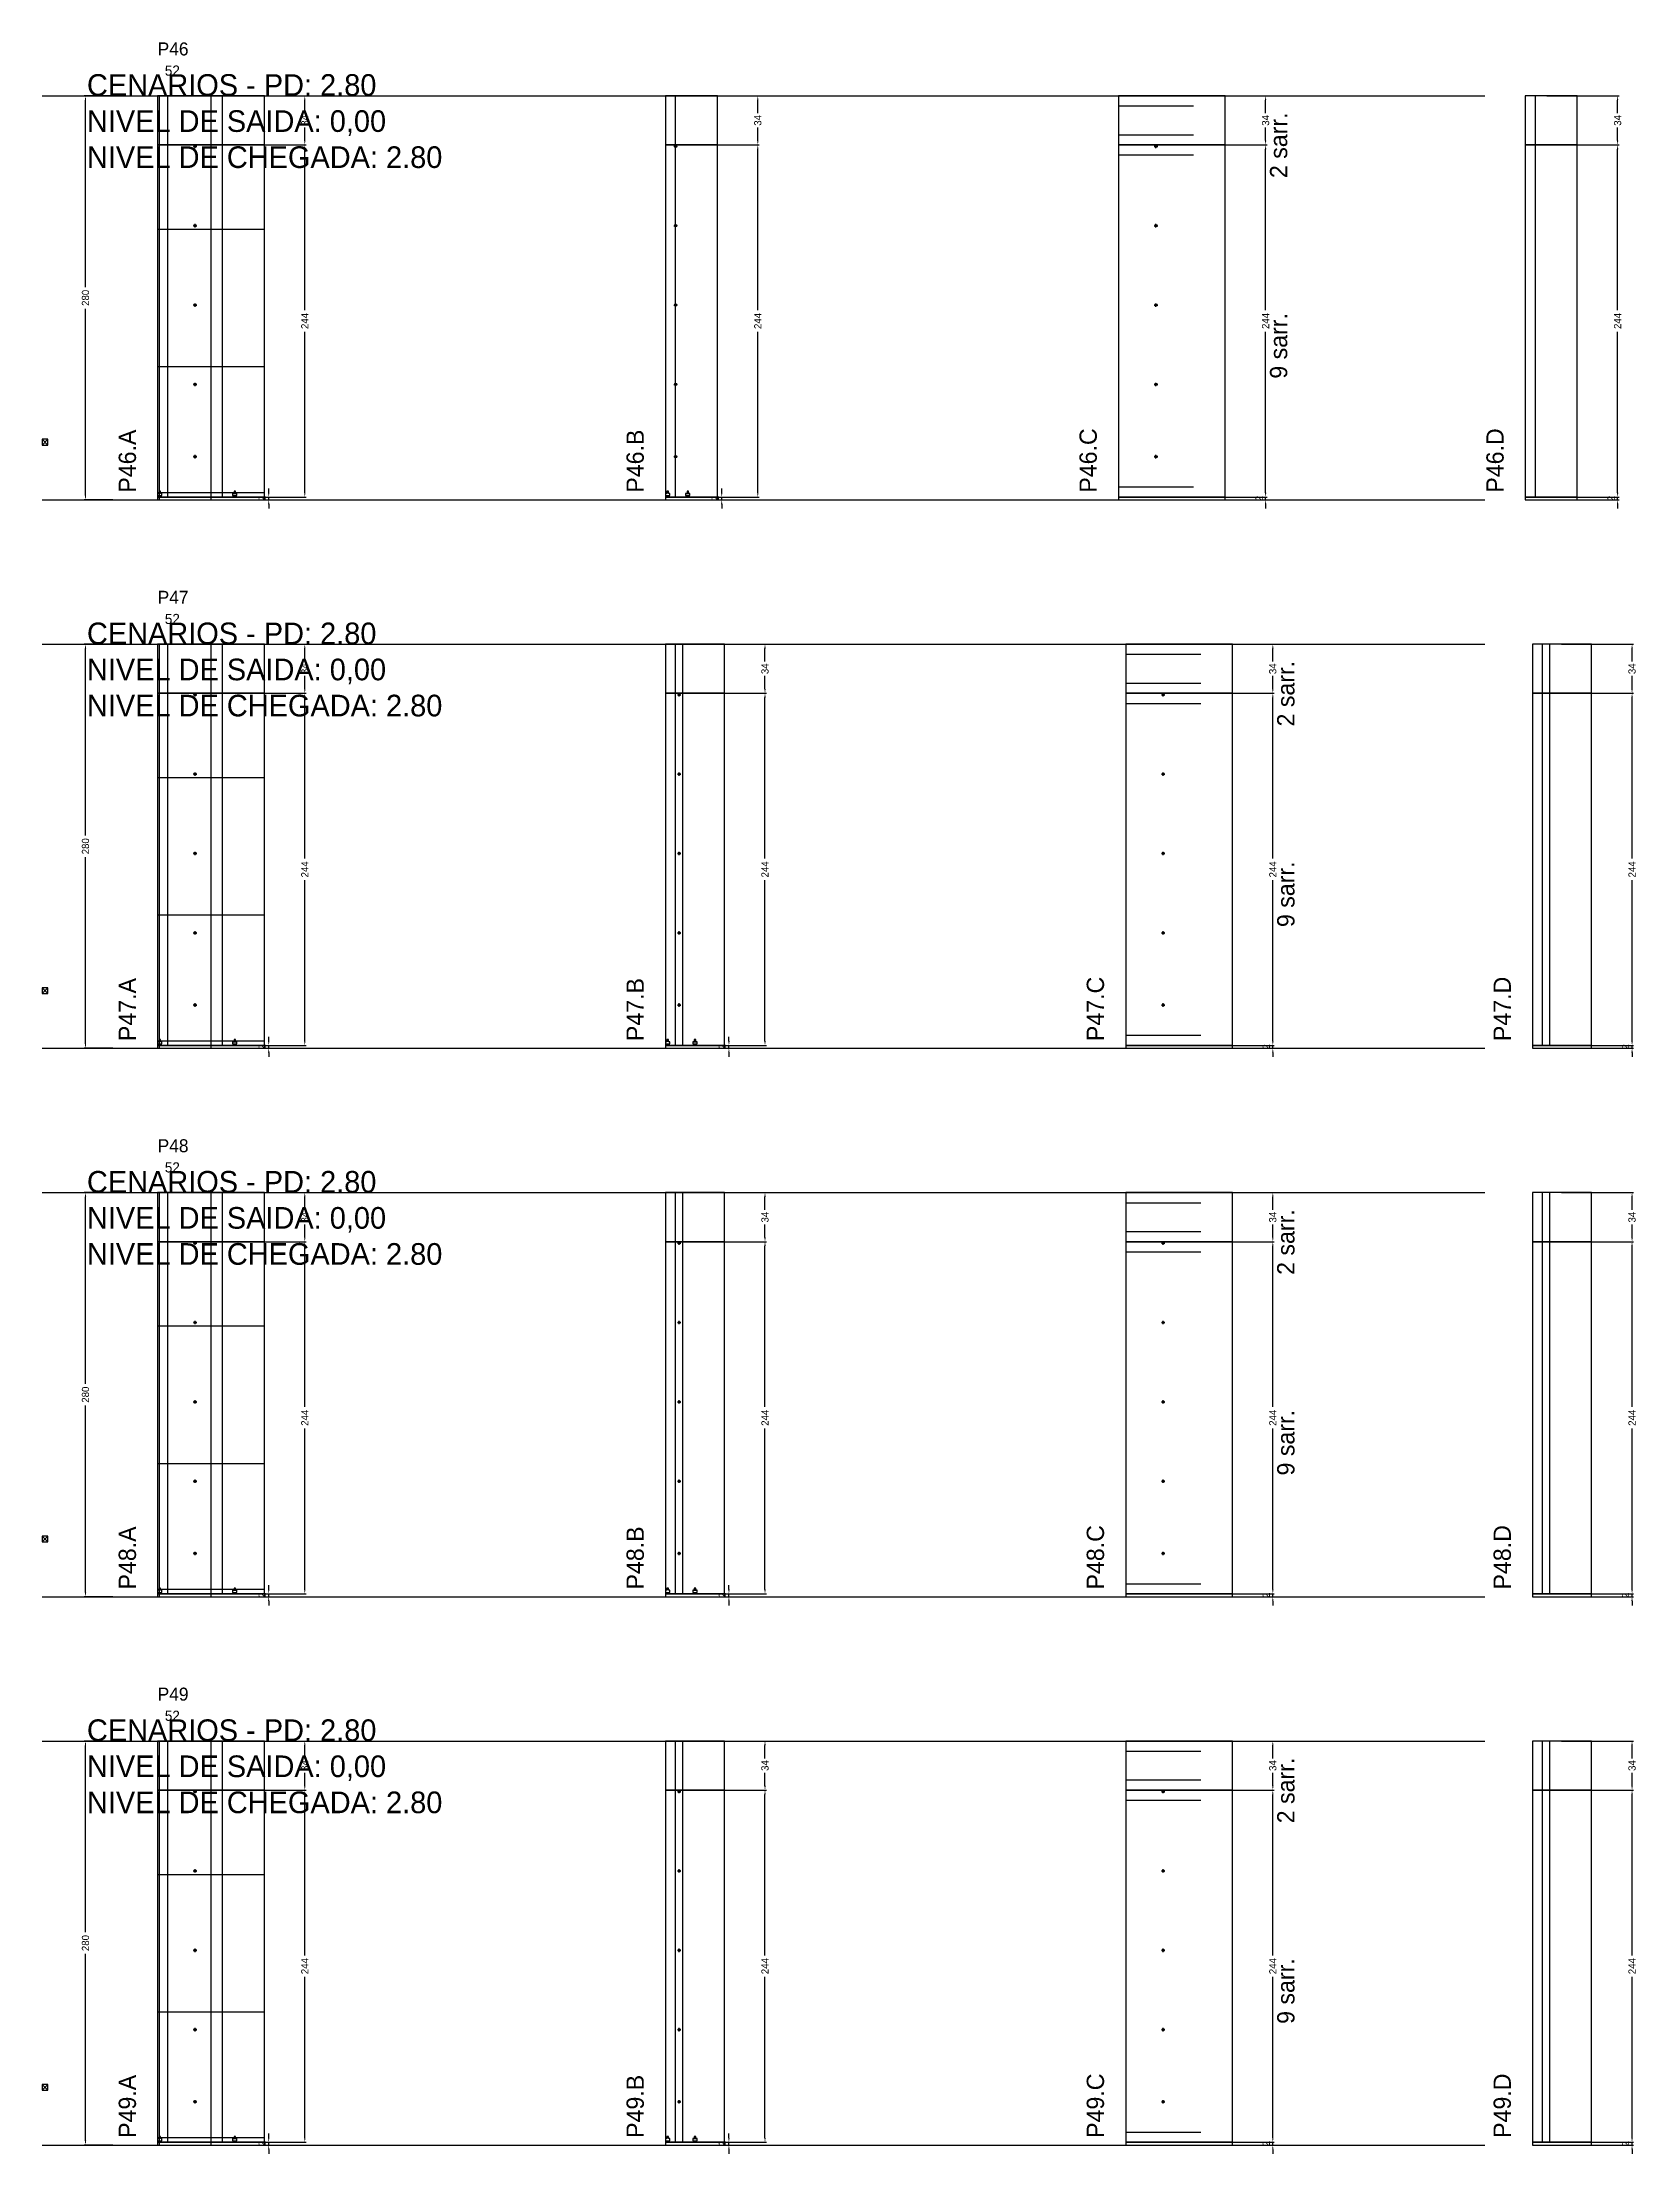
# Model space of a CAD drawing. Header units: centimetres. Extents: x -10500 to 4105, y -36866 to 295.
# Drawn here: x -7000 to -5895, y -18626 to -17163 of the extents above; entities that cross this region are included whole.
import ezdxf

# ---------------------------------------------------------------- set-up
doc = ezdxf.new("R2010")
doc.units = ezdxf.units.CM
doc.linetypes.add('DASHED', pattern=[2, -2])
for name, color, linetype in [('CHAPA', 140, 'Continuous'), ('COTA', 241, 'Continuous'), ('COTAS FURACAO', 16, 'Continuous'), ('Madeira', 30, 'Continuous'), ('NOMENCLATURA', 7, 'Continuous'), ('Nível', 160, 'Continuous'), ('Painéis', 200, 'Continuous'), ('Perfil Metálico', 150, 'Continuous'), ('SARR_2.2x7', 40, 'Continuous'), ('SARRAFO DE PRESSAO', 200, 'Continuous'), ('texto', 7, 'Continuous'), ('TEXTO_GERAL', 7, 'Continuous')]:
    doc.layers.add(name, color=color, linetype=linetype)
doc.dimstyles.new('PAINEL-NOVA', dxfattribs={"dimtxt": 5, "dimasz": 3, "dimexe": 1, "dimexo": 1, "dimgap": 1, "dimtad": 1, "dimcen": 2.5, "dimazin": 3, "dimtfac": 1, "dimtmove": 0, "dimatfit": 3})

msp = doc.modelspace()

# ---------------------------------------------------------------- texts
at = {"layer": 'NOMENCLATURA'}
for s, p in [('CENARIOS - PD: 2.80', (-6969, -17200)), ('NIVEL DE SAIDA: 0,00', (-6969, -17225)), ('NIVEL DE CHEGADA: 2.80', (-6969, -17250)), ('CENARIOS - PD: 2.80', (-6969, -17580)), ('NIVEL DE SAIDA: 0,00', (-6969, -17605)), ('NIVEL DE CHEGADA: 2.80', (-6969, -17630)), ('CENARIOS - PD: 2.80', (-6969, -17960)), ('NIVEL DE SAIDA: 0,00', (-6969, -17985)), ('NIVEL DE CHEGADA: 2.80', (-6969, -18010)), ('CENARIOS - PD: 2.80', (-6969, -18340)), ('NIVEL DE SAIDA: 0,00', (-6969, -18365)), ('NIVEL DE CHEGADA: 2.80', (-6969, -18390))]:
    msp.add_text(s, height=15, dxfattribs=at).set_placement(p)
for s, p in [('2 sarr.', (-6137, -17257)), ('9 sarr.', (-6137, -17396)), ('P46.A', (-6935, -17475)), ('P46.B', (-6583, -17475)), ('P46.C', (-6269, -17475)), ('P46.D', (-5987, -17475)), ('2 sarr.', (-6132, -17637)), ('9 sarr.', (-6132, -17776)), ('P47.A', (-6935, -17855)), ('P47.B', (-6583, -17855)), ('P47.C', (-6264, -17855)), ('P47.D', (-5982, -17855)), ('2 sarr.', (-6132, -18017)), ('9 sarr.', (-6132, -18156)), ('P48.A', (-6935, -18235)), ('P48.B', (-6583, -18235)), ('P48.C', (-6264, -18235)), ('P48.D', (-5982, -18235)), ('2 sarr.', (-6132, -18397)), ('9 sarr.', (-6132, -18536)), ('P49.A', (-6935, -18615)), ('P49.B', (-6583, -18615)), ('P49.C', (-6264, -18615)), ('P49.D', (-5982, -18615))]:
    msp.add_text(s, height=12, rotation=90, dxfattribs=at).set_placement(p)
at = {"layer": 'texto'}
for p in [(-6915, -17186), (-6915, -17566), (-6915, -17946), (-6915, -18326)]:
    msp.add_text('52', height=7, dxfattribs=at).set_placement(p)
at = {"layer": 'TEXTO_GERAL'}
for s, p in [('P46', (-6920, -17172)), ('P47', (-6920, -17552)), ('P48', (-6920, -17932)), ('P49', (-6920, -18312))]:
    msp.add_text(s, height=9, dxfattribs=at).set_placement(p)

# ---------------------------------------------------------------- blocks, each defined once
blk = doc.blocks.new('_CLOSEDFILLED')
at = {"color": 0, "linetype": 'BYBLOCK'}
blk.add_solid([(-1, 0.16), (0, 0), (-1, -0.16)], dxfattribs=at)
blk = doc.blocks.new('*D1249')
for p, q in [((-6951, -18340), (-6971, -18340)), ((-6970, -18472.5), (-6970, -18343)), ((-6970, -18617), (-6970, -18487.5)), ((-6951, -18620), (-6971, -18620))]:
    blk.add_line(p, q)
at = {"layer": 'Defpoints'}
for p in [(-6950, -18340), (-6970, -18620), (-6950, -18620)]:
    blk.add_point(p, dxfattribs=at)
at = {"layer": 'COTA', "xscale": 3, "yscale": 3}
for p, rotation in [((-6970, -18340), 90), ((-6970, -18620), 270)]:
    blk.add_blockref('_CLOSEDFILLED', p, dxfattribs=dict(at, rotation=rotation))
at = {"layer": 'COTA', "insert": (-6970, -18480), "char_height": 5, "attachment_point": 5, "rotation": 90}
blk.add_mtext('280', dxfattribs=at)
blk = doc.blocks.new('MULDURA')
at = {"layer": 'Paineis'}
for p, q in [((0, 0), (4, 4)), ((4, 0), (0, 4))]:
    blk.add_line(p, q, dxfattribs=at)
blk.add_lwpolyline([(0, 0), (4, 0), (4, 4), (0, 4)], close=True, dxfattribs=at)
blk = doc.blocks.new('*D1251')
for p, q in [((-6867, -18374), (-6817, -18374)), ((-6818, -18488.5), (-6818, -18377)), ((-6818, -18615), (-6818, -18503.5)), ((-6867, -18618), (-6817, -18618))]:
    blk.add_line(p, q)
at = {"layer": 'Defpoints'}
for p in [(-6868, -18374), (-6868, -18618), (-6818, -18618)]:
    blk.add_point(p, dxfattribs=at)
at = {"layer": 'COTA', "xscale": 3, "yscale": 3}
for p, rotation in [((-6818, -18374), 90), ((-6818, -18618), 270)]:
    blk.add_blockref('_CLOSEDFILLED', p, dxfattribs=dict(at, rotation=rotation))
at = {"layer": 'COTA', "insert": (-6818, -18496), "char_height": 5, "attachment_point": 5, "rotation": 90}
blk.add_mtext('244', dxfattribs=at)
blk = doc.blocks.new('*D1252')
for p, q in [((-6867, -18340), (-6817, -18340)), ((-6818, -18352), (-6818, -18343)), ((-6818, -18371), (-6818, -18362)), ((-6867, -18374), (-6817, -18374))]:
    blk.add_line(p, q)
at = {"layer": 'Defpoints'}
for p in [(-6868, -18340), (-6868, -18374), (-6818, -18374)]:
    blk.add_point(p, dxfattribs=at)
at = {"layer": 'COTA', "xscale": 3, "yscale": 3}
for p, rotation in [((-6818, -18340), 90), ((-6818, -18374), 270)]:
    blk.add_blockref('_CLOSEDFILLED', p, dxfattribs=dict(at, rotation=rotation))
at = {"layer": 'COTA', "insert": (-6818, -18357), "char_height": 5, "attachment_point": 5, "rotation": 90}
blk.add_mtext('34', dxfattribs=at)
blk = doc.blocks.new('SLIPTEE')
at = {"layer": 'Paineis'}
blk.add_lwpolyline([(0, 0), (3, 0), (3, 1.5), (2, 1.5), (2, 3), (1, 3), (1, 1.5), (0, 1.5)], close=True, dxfattribs=at)
blk = doc.blocks.new('SLIPTDD')
at = {"layer": 'Paineis'}
blk.add_line((0, 1.5), (3, 1.5), dxfattribs=at)
blk.add_lwpolyline([(0, 0), (3, 0), (3, 1.5), (2, 1.5), (2, 3), (1, 3), (1, 1.5), (0, 1.5)], close=True, dxfattribs=at)
blk = doc.blocks.new('furacao')
at = {"layer": 'COTAS FURACAO'}
for p, q in [((-1.2, 0), (1.2, 0)), ((0, -1.2), (0, 1.2))]:
    blk.add_line(p, q, dxfattribs=at)
blk.add_circle((0, 0), 0.8, dxfattribs=at)
blk = doc.blocks.new('*D1254')
for p, q in [((-6548, -18374), (-6498, -18374)), ((-6499, -18488.5), (-6499, -18377)), ((-6499, -18615), (-6499, -18503.5)), ((-6548, -18618), (-6498, -18618))]:
    blk.add_line(p, q)
at = {"layer": 'Defpoints'}
for p in [(-6549, -18374), (-6549, -18618), (-6499, -18618)]:
    blk.add_point(p, dxfattribs=at)
at = {"layer": 'COTA', "xscale": 3, "yscale": 3}
for p, rotation in [((-6499, -18374), 90), ((-6499, -18618), 270)]:
    blk.add_blockref('_CLOSEDFILLED', p, dxfattribs=dict(at, rotation=rotation))
at = {"layer": 'COTA', "insert": (-6499, -18496), "char_height": 5, "attachment_point": 5, "rotation": 90}
blk.add_mtext('244', dxfattribs=at)
blk = doc.blocks.new('*D1255')
for p, q in [((-6548, -18340), (-6498, -18340)), ((-6499, -18352), (-6499, -18343)), ((-6499, -18371), (-6499, -18362)), ((-6548, -18374), (-6498, -18374))]:
    blk.add_line(p, q)
at = {"layer": 'Defpoints'}
for p in [(-6549, -18340), (-6549, -18374), (-6499, -18374)]:
    blk.add_point(p, dxfattribs=at)
at = {"layer": 'COTA', "xscale": 3, "yscale": 3}
for p, rotation in [((-6499, -18340), 90), ((-6499, -18374), 270)]:
    blk.add_blockref('_CLOSEDFILLED', p, dxfattribs=dict(at, rotation=rotation))
at = {"layer": 'COTA', "insert": (-6499, -18357), "char_height": 5, "attachment_point": 5, "rotation": 90}
blk.add_mtext('34', dxfattribs=at)
blk = doc.blocks.new('*D1257')
for p, q in [((-6196, -18374), (-6146, -18374)), ((-6147, -18488.5), (-6147, -18377)), ((-6147, -18615), (-6147, -18503.5)), ((-6196, -18618), (-6146, -18618))]:
    blk.add_line(p, q)
at = {"layer": 'Defpoints'}
for p in [(-6197, -18374), (-6197, -18618), (-6147, -18618)]:
    blk.add_point(p, dxfattribs=at)
at = {"layer": 'COTA', "xscale": 3, "yscale": 3}
for p, rotation in [((-6147, -18374), 90), ((-6147, -18618), 270)]:
    blk.add_blockref('_CLOSEDFILLED', p, dxfattribs=dict(at, rotation=rotation))
at = {"layer": 'COTA', "insert": (-6147, -18496), "char_height": 5, "attachment_point": 5, "rotation": 90}
blk.add_mtext('244', dxfattribs=at)
blk = doc.blocks.new('*D1258')
for p, q in [((-6196, -18340), (-6146, -18340)), ((-6147, -18352), (-6147, -18343)), ((-6147, -18371), (-6147, -18362)), ((-6196, -18374), (-6146, -18374))]:
    blk.add_line(p, q)
at = {"layer": 'Defpoints'}
for p in [(-6197, -18340), (-6197, -18374), (-6147, -18374)]:
    blk.add_point(p, dxfattribs=at)
at = {"layer": 'COTA', "xscale": 3, "yscale": 3}
for p, rotation in [((-6147, -18340), 90), ((-6147, -18374), 270)]:
    blk.add_blockref('_CLOSEDFILLED', p, dxfattribs=dict(at, rotation=rotation))
at = {"layer": 'COTA', "insert": (-6147, -18357), "char_height": 5, "attachment_point": 5, "rotation": 90}
blk.add_mtext('34', dxfattribs=at)
blk = doc.blocks.new('*D1260')
for p, q in [((-5947, -18374), (-5897, -18374)), ((-5898, -18488.5), (-5898, -18377)), ((-5898, -18615), (-5898, -18503.5)), ((-5947, -18618), (-5897, -18618))]:
    blk.add_line(p, q)
at = {"layer": 'Defpoints'}
for p in [(-5948, -18374), (-5948, -18618), (-5898, -18618)]:
    blk.add_point(p, dxfattribs=at)
at = {"layer": 'COTA', "xscale": 3, "yscale": 3}
for p, rotation in [((-5898, -18374), 90), ((-5898, -18618), 270)]:
    blk.add_blockref('_CLOSEDFILLED', p, dxfattribs=dict(at, rotation=rotation))
at = {"layer": 'COTA', "insert": (-5898, -18496), "char_height": 5, "attachment_point": 5, "rotation": 90}
blk.add_mtext('244', dxfattribs=at)
blk = doc.blocks.new('*D1261')
for p, q in [((-5947, -18340), (-5897, -18340)), ((-5898, -18352), (-5898, -18343)), ((-5898, -18371), (-5898, -18362)), ((-5947, -18374), (-5897, -18374))]:
    blk.add_line(p, q)
at = {"layer": 'Defpoints'}
for p in [(-5948, -18340), (-5948, -18374), (-5898, -18374)]:
    blk.add_point(p, dxfattribs=at)
at = {"layer": 'COTA', "xscale": 3, "yscale": 3}
for p, rotation in [((-5898, -18340), 90), ((-5898, -18374), 270)]:
    blk.add_blockref('_CLOSEDFILLED', p, dxfattribs=dict(at, rotation=rotation))
at = {"layer": 'COTA', "insert": (-5898, -18357), "char_height": 5, "attachment_point": 5, "rotation": 90}
blk.add_mtext('34', dxfattribs=at)
blk = doc.blocks.new('*D1223')
for p, q in [((-6951, -17960), (-6971, -17960)), ((-6970, -18092.5), (-6970, -17963)), ((-6970, -18237), (-6970, -18107.5)), ((-6951, -18240), (-6971, -18240))]:
    blk.add_line(p, q)
at = {"layer": 'Defpoints'}
for p in [(-6950, -17960), (-6970, -18240), (-6950, -18240)]:
    blk.add_point(p, dxfattribs=at)
at = {"layer": 'COTA', "xscale": 3, "yscale": 3}
for p, rotation in [((-6970, -17960), 90), ((-6970, -18240), 270)]:
    blk.add_blockref('_CLOSEDFILLED', p, dxfattribs=dict(at, rotation=rotation))
at = {"layer": 'COTA', "insert": (-6970, -18100), "char_height": 5, "attachment_point": 5, "rotation": 90}
blk.add_mtext('280', dxfattribs=at)
blk = doc.blocks.new('*D1225')
for p, q in [((-6867, -17994), (-6817, -17994)), ((-6818, -18108.5), (-6818, -17997)), ((-6818, -18235), (-6818, -18123.5)), ((-6867, -18238), (-6817, -18238))]:
    blk.add_line(p, q)
at = {"layer": 'Defpoints'}
for p in [(-6868, -17994), (-6868, -18238), (-6818, -18238)]:
    blk.add_point(p, dxfattribs=at)
at = {"layer": 'COTA', "xscale": 3, "yscale": 3}
for p, rotation in [((-6818, -17994), 90), ((-6818, -18238), 270)]:
    blk.add_blockref('_CLOSEDFILLED', p, dxfattribs=dict(at, rotation=rotation))
at = {"layer": 'COTA', "insert": (-6818, -18116), "char_height": 5, "attachment_point": 5, "rotation": 90}
blk.add_mtext('244', dxfattribs=at)
blk = doc.blocks.new('*D1226')
for p, q in [((-6867, -17960), (-6817, -17960)), ((-6818, -17972), (-6818, -17963)), ((-6867, -17994), (-6817, -17994)), ((-6818, -17991), (-6818, -17982))]:
    blk.add_line(p, q)
at = {"layer": 'Defpoints'}
for p in [(-6868, -17960), (-6868, -17994), (-6818, -17994)]:
    blk.add_point(p, dxfattribs=at)
at = {"layer": 'COTA', "xscale": 3, "yscale": 3}
for p, rotation in [((-6818, -17960), 90), ((-6818, -17994), 270)]:
    blk.add_blockref('_CLOSEDFILLED', p, dxfattribs=dict(at, rotation=rotation))
at = {"layer": 'COTA', "insert": (-6818, -17977), "char_height": 5, "attachment_point": 5, "rotation": 90}
blk.add_mtext('34', dxfattribs=at)
blk = doc.blocks.new('*D1228')
for p, q in [((-6548, -17994), (-6498, -17994)), ((-6499, -18108.5), (-6499, -17997)), ((-6499, -18235), (-6499, -18123.5)), ((-6548, -18238), (-6498, -18238))]:
    blk.add_line(p, q)
at = {"layer": 'Defpoints'}
for p in [(-6549, -17994), (-6549, -18238), (-6499, -18238)]:
    blk.add_point(p, dxfattribs=at)
at = {"layer": 'COTA', "xscale": 3, "yscale": 3}
for p, rotation in [((-6499, -17994), 90), ((-6499, -18238), 270)]:
    blk.add_blockref('_CLOSEDFILLED', p, dxfattribs=dict(at, rotation=rotation))
at = {"layer": 'COTA', "insert": (-6499, -18116), "char_height": 5, "attachment_point": 5, "rotation": 90}
blk.add_mtext('244', dxfattribs=at)
blk = doc.blocks.new('*D1229')
for p, q in [((-6548, -17960), (-6498, -17960)), ((-6499, -17972), (-6499, -17963)), ((-6548, -17994), (-6498, -17994)), ((-6499, -17991), (-6499, -17982))]:
    blk.add_line(p, q)
at = {"layer": 'Defpoints'}
for p in [(-6549, -17960), (-6549, -17994), (-6499, -17994)]:
    blk.add_point(p, dxfattribs=at)
at = {"layer": 'COTA', "xscale": 3, "yscale": 3}
for p, rotation in [((-6499, -17960), 90), ((-6499, -17994), 270)]:
    blk.add_blockref('_CLOSEDFILLED', p, dxfattribs=dict(at, rotation=rotation))
at = {"layer": 'COTA', "insert": (-6499, -17977), "char_height": 5, "attachment_point": 5, "rotation": 90}
blk.add_mtext('34', dxfattribs=at)
blk = doc.blocks.new('*D1231')
for p, q in [((-6196, -17994), (-6146, -17994)), ((-6147, -18108.5), (-6147, -17997)), ((-6147, -18235), (-6147, -18123.5)), ((-6196, -18238), (-6146, -18238))]:
    blk.add_line(p, q)
at = {"layer": 'Defpoints'}
for p in [(-6197, -17994), (-6197, -18238), (-6147, -18238)]:
    blk.add_point(p, dxfattribs=at)
at = {"layer": 'COTA', "xscale": 3, "yscale": 3}
for p, rotation in [((-6147, -17994), 90), ((-6147, -18238), 270)]:
    blk.add_blockref('_CLOSEDFILLED', p, dxfattribs=dict(at, rotation=rotation))
at = {"layer": 'COTA', "insert": (-6147, -18116), "char_height": 5, "attachment_point": 5, "rotation": 90}
blk.add_mtext('244', dxfattribs=at)
blk = doc.blocks.new('*D1232')
for p, q in [((-6196, -17960), (-6146, -17960)), ((-6147, -17972), (-6147, -17963)), ((-6196, -17994), (-6146, -17994)), ((-6147, -17991), (-6147, -17982))]:
    blk.add_line(p, q)
at = {"layer": 'Defpoints'}
for p in [(-6197, -17960), (-6197, -17994), (-6147, -17994)]:
    blk.add_point(p, dxfattribs=at)
at = {"layer": 'COTA', "xscale": 3, "yscale": 3}
for p, rotation in [((-6147, -17960), 90), ((-6147, -17994), 270)]:
    blk.add_blockref('_CLOSEDFILLED', p, dxfattribs=dict(at, rotation=rotation))
at = {"layer": 'COTA', "insert": (-6147, -17977), "char_height": 5, "attachment_point": 5, "rotation": 90}
blk.add_mtext('34', dxfattribs=at)
blk = doc.blocks.new('*D1234')
for p, q in [((-5947, -17994), (-5897, -17994)), ((-5898, -18108.5), (-5898, -17997)), ((-5898, -18235), (-5898, -18123.5)), ((-5947, -18238), (-5897, -18238))]:
    blk.add_line(p, q)
at = {"layer": 'Defpoints'}
for p in [(-5948, -17994), (-5948, -18238), (-5898, -18238)]:
    blk.add_point(p, dxfattribs=at)
at = {"layer": 'COTA', "xscale": 3, "yscale": 3}
for p, rotation in [((-5898, -17994), 90), ((-5898, -18238), 270)]:
    blk.add_blockref('_CLOSEDFILLED', p, dxfattribs=dict(at, rotation=rotation))
at = {"layer": 'COTA', "insert": (-5898, -18116), "char_height": 5, "attachment_point": 5, "rotation": 90}
blk.add_mtext('244', dxfattribs=at)
blk = doc.blocks.new('*D1235')
for p, q in [((-5947, -17960), (-5897, -17960)), ((-5898, -17972), (-5898, -17963)), ((-5947, -17994), (-5897, -17994)), ((-5898, -17991), (-5898, -17982))]:
    blk.add_line(p, q)
at = {"layer": 'Defpoints'}
for p in [(-5948, -17960), (-5948, -17994), (-5898, -17994)]:
    blk.add_point(p, dxfattribs=at)
at = {"layer": 'COTA', "xscale": 3, "yscale": 3}
for p, rotation in [((-5898, -17960), 90), ((-5898, -17994), 270)]:
    blk.add_blockref('_CLOSEDFILLED', p, dxfattribs=dict(at, rotation=rotation))
at = {"layer": 'COTA', "insert": (-5898, -17977), "char_height": 5, "attachment_point": 5, "rotation": 90}
blk.add_mtext('34', dxfattribs=at)
blk = doc.blocks.new('*D1197')
for p, q in [((-6951, -17580), (-6971, -17580)), ((-6970, -17712.5), (-6970, -17583)), ((-6970, -17857), (-6970, -17727.5)), ((-6951, -17860), (-6971, -17860))]:
    blk.add_line(p, q)
at = {"layer": 'Defpoints'}
for p in [(-6950, -17580), (-6970, -17860), (-6950, -17860)]:
    blk.add_point(p, dxfattribs=at)
at = {"layer": 'COTA', "xscale": 3, "yscale": 3}
for p, rotation in [((-6970, -17580), 90), ((-6970, -17860), 270)]:
    blk.add_blockref('_CLOSEDFILLED', p, dxfattribs=dict(at, rotation=rotation))
at = {"layer": 'COTA', "insert": (-6970, -17720), "char_height": 5, "attachment_point": 5, "rotation": 90}
blk.add_mtext('280', dxfattribs=at)
blk = doc.blocks.new('*D1199')
for p, q in [((-6867, -17614), (-6817, -17614)), ((-6818, -17728.5), (-6818, -17617)), ((-6818, -17855), (-6818, -17743.5)), ((-6867, -17858), (-6817, -17858))]:
    blk.add_line(p, q)
at = {"layer": 'Defpoints'}
for p in [(-6868, -17614), (-6868, -17858), (-6818, -17858)]:
    blk.add_point(p, dxfattribs=at)
at = {"layer": 'COTA', "xscale": 3, "yscale": 3}
for p, rotation in [((-6818, -17614), 90), ((-6818, -17858), 270)]:
    blk.add_blockref('_CLOSEDFILLED', p, dxfattribs=dict(at, rotation=rotation))
at = {"layer": 'COTA', "insert": (-6818, -17736), "char_height": 5, "attachment_point": 5, "rotation": 90}
blk.add_mtext('244', dxfattribs=at)
blk = doc.blocks.new('*D1200')
for p, q in [((-6867, -17580), (-6817, -17580)), ((-6818, -17592), (-6818, -17583)), ((-6867, -17614), (-6817, -17614)), ((-6818, -17611), (-6818, -17602))]:
    blk.add_line(p, q)
at = {"layer": 'Defpoints'}
for p in [(-6868, -17580), (-6868, -17614), (-6818, -17614)]:
    blk.add_point(p, dxfattribs=at)
at = {"layer": 'COTA', "xscale": 3, "yscale": 3}
for p, rotation in [((-6818, -17580), 90), ((-6818, -17614), 270)]:
    blk.add_blockref('_CLOSEDFILLED', p, dxfattribs=dict(at, rotation=rotation))
at = {"layer": 'COTA', "insert": (-6818, -17597), "char_height": 5, "attachment_point": 5, "rotation": 90}
blk.add_mtext('34', dxfattribs=at)
blk = doc.blocks.new('*D1202')
for p, q in [((-6548, -17614), (-6498, -17614)), ((-6499, -17728.5), (-6499, -17617)), ((-6499, -17855), (-6499, -17743.5)), ((-6548, -17858), (-6498, -17858))]:
    blk.add_line(p, q)
at = {"layer": 'Defpoints'}
for p in [(-6549, -17614), (-6549, -17858), (-6499, -17858)]:
    blk.add_point(p, dxfattribs=at)
at = {"layer": 'COTA', "xscale": 3, "yscale": 3}
for p, rotation in [((-6499, -17614), 90), ((-6499, -17858), 270)]:
    blk.add_blockref('_CLOSEDFILLED', p, dxfattribs=dict(at, rotation=rotation))
at = {"layer": 'COTA', "insert": (-6499, -17736), "char_height": 5, "attachment_point": 5, "rotation": 90}
blk.add_mtext('244', dxfattribs=at)
blk = doc.blocks.new('*D1203')
for p, q in [((-6548, -17580), (-6498, -17580)), ((-6499, -17592), (-6499, -17583)), ((-6548, -17614), (-6498, -17614)), ((-6499, -17611), (-6499, -17602))]:
    blk.add_line(p, q)
at = {"layer": 'Defpoints'}
for p in [(-6549, -17580), (-6549, -17614), (-6499, -17614)]:
    blk.add_point(p, dxfattribs=at)
at = {"layer": 'COTA', "xscale": 3, "yscale": 3}
for p, rotation in [((-6499, -17580), 90), ((-6499, -17614), 270)]:
    blk.add_blockref('_CLOSEDFILLED', p, dxfattribs=dict(at, rotation=rotation))
at = {"layer": 'COTA', "insert": (-6499, -17597), "char_height": 5, "attachment_point": 5, "rotation": 90}
blk.add_mtext('34', dxfattribs=at)
blk = doc.blocks.new('*D1205')
for p, q in [((-6196, -17614), (-6146, -17614)), ((-6147, -17728.5), (-6147, -17617)), ((-6147, -17855), (-6147, -17743.5)), ((-6196, -17858), (-6146, -17858))]:
    blk.add_line(p, q)
at = {"layer": 'Defpoints'}
for p in [(-6197, -17614), (-6197, -17858), (-6147, -17858)]:
    blk.add_point(p, dxfattribs=at)
at = {"layer": 'COTA', "xscale": 3, "yscale": 3}
for p, rotation in [((-6147, -17614), 90), ((-6147, -17858), 270)]:
    blk.add_blockref('_CLOSEDFILLED', p, dxfattribs=dict(at, rotation=rotation))
at = {"layer": 'COTA', "insert": (-6147, -17736), "char_height": 5, "attachment_point": 5, "rotation": 90}
blk.add_mtext('244', dxfattribs=at)
blk = doc.blocks.new('*D1206')
for p, q in [((-6196, -17580), (-6146, -17580)), ((-6147, -17592), (-6147, -17583)), ((-6196, -17614), (-6146, -17614)), ((-6147, -17611), (-6147, -17602))]:
    blk.add_line(p, q)
at = {"layer": 'Defpoints'}
for p in [(-6197, -17580), (-6197, -17614), (-6147, -17614)]:
    blk.add_point(p, dxfattribs=at)
at = {"layer": 'COTA', "xscale": 3, "yscale": 3}
for p, rotation in [((-6147, -17580), 90), ((-6147, -17614), 270)]:
    blk.add_blockref('_CLOSEDFILLED', p, dxfattribs=dict(at, rotation=rotation))
at = {"layer": 'COTA', "insert": (-6147, -17597), "char_height": 5, "attachment_point": 5, "rotation": 90}
blk.add_mtext('34', dxfattribs=at)
blk = doc.blocks.new('*D1208')
for p, q in [((-5947, -17614), (-5897, -17614)), ((-5898, -17728.5), (-5898, -17617)), ((-5898, -17855), (-5898, -17743.5)), ((-5947, -17858), (-5897, -17858))]:
    blk.add_line(p, q)
at = {"layer": 'Defpoints'}
for p in [(-5948, -17614), (-5948, -17858), (-5898, -17858)]:
    blk.add_point(p, dxfattribs=at)
at = {"layer": 'COTA', "xscale": 3, "yscale": 3}
for p, rotation in [((-5898, -17614), 90), ((-5898, -17858), 270)]:
    blk.add_blockref('_CLOSEDFILLED', p, dxfattribs=dict(at, rotation=rotation))
at = {"layer": 'COTA', "insert": (-5898, -17736), "char_height": 5, "attachment_point": 5, "rotation": 90}
blk.add_mtext('244', dxfattribs=at)
blk = doc.blocks.new('*D1209')
for p, q in [((-5947, -17580), (-5897, -17580)), ((-5898, -17592), (-5898, -17583)), ((-5947, -17614), (-5897, -17614)), ((-5898, -17611), (-5898, -17602))]:
    blk.add_line(p, q)
at = {"layer": 'Defpoints'}
for p in [(-5948, -17580), (-5948, -17614), (-5898, -17614)]:
    blk.add_point(p, dxfattribs=at)
at = {"layer": 'COTA', "xscale": 3, "yscale": 3}
for p, rotation in [((-5898, -17580), 90), ((-5898, -17614), 270)]:
    blk.add_blockref('_CLOSEDFILLED', p, dxfattribs=dict(at, rotation=rotation))
at = {"layer": 'COTA', "insert": (-5898, -17597), "char_height": 5, "attachment_point": 5, "rotation": 90}
blk.add_mtext('34', dxfattribs=at)
blk = doc.blocks.new('*D1171')
for p, q in [((-6951, -17200), (-6971, -17200)), ((-6970, -17332.5), (-6970, -17203)), ((-6970, -17477), (-6970, -17347.5)), ((-6951, -17480), (-6971, -17480))]:
    blk.add_line(p, q)
at = {"layer": 'Defpoints'}
for p in [(-6950, -17200), (-6970, -17480), (-6950, -17480)]:
    blk.add_point(p, dxfattribs=at)
at = {"layer": 'COTA', "xscale": 3, "yscale": 3}
for p, rotation in [((-6970, -17200), 90), ((-6970, -17480), 270)]:
    blk.add_blockref('_CLOSEDFILLED', p, dxfattribs=dict(at, rotation=rotation))
at = {"layer": 'COTA', "insert": (-6970, -17340), "char_height": 5, "attachment_point": 5, "rotation": 90}
blk.add_mtext('280', dxfattribs=at)
blk = doc.blocks.new('*D1173')
for p, q in [((-6867, -17234), (-6817, -17234)), ((-6818, -17348.5), (-6818, -17237)), ((-6818, -17475), (-6818, -17363.5)), ((-6867, -17478), (-6817, -17478))]:
    blk.add_line(p, q)
at = {"layer": 'Defpoints'}
for p in [(-6868, -17234), (-6868, -17478), (-6818, -17478)]:
    blk.add_point(p, dxfattribs=at)
at = {"layer": 'COTA', "xscale": 3, "yscale": 3}
for p, rotation in [((-6818, -17234), 90), ((-6818, -17478), 270)]:
    blk.add_blockref('_CLOSEDFILLED', p, dxfattribs=dict(at, rotation=rotation))
at = {"layer": 'COTA', "insert": (-6818, -17356), "char_height": 5, "attachment_point": 5, "rotation": 90}
blk.add_mtext('244', dxfattribs=at)
blk = doc.blocks.new('*D1174')
for p, q in [((-6867, -17200), (-6817, -17200)), ((-6818, -17212), (-6818, -17203)), ((-6867, -17234), (-6817, -17234)), ((-6818, -17231), (-6818, -17222))]:
    blk.add_line(p, q)
at = {"layer": 'Defpoints'}
for p in [(-6868, -17200), (-6868, -17234), (-6818, -17234)]:
    blk.add_point(p, dxfattribs=at)
at = {"layer": 'COTA', "xscale": 3, "yscale": 3}
for p, rotation in [((-6818, -17200), 90), ((-6818, -17234), 270)]:
    blk.add_blockref('_CLOSEDFILLED', p, dxfattribs=dict(at, rotation=rotation))
at = {"layer": 'COTA', "insert": (-6818, -17217), "char_height": 5, "attachment_point": 5, "rotation": 90}
blk.add_mtext('34', dxfattribs=at)
blk = doc.blocks.new('*D1176')
for p, q in [((-6553, -17234), (-6503, -17234)), ((-6504, -17348.5), (-6504, -17237)), ((-6504, -17475), (-6504, -17363.5)), ((-6553, -17478), (-6503, -17478))]:
    blk.add_line(p, q)
at = {"layer": 'Defpoints'}
for p in [(-6554, -17234), (-6554, -17478), (-6504, -17478)]:
    blk.add_point(p, dxfattribs=at)
at = {"layer": 'COTA', "xscale": 3, "yscale": 3}
for p, rotation in [((-6504, -17234), 90), ((-6504, -17478), 270)]:
    blk.add_blockref('_CLOSEDFILLED', p, dxfattribs=dict(at, rotation=rotation))
at = {"layer": 'COTA', "insert": (-6504, -17356), "char_height": 5, "attachment_point": 5, "rotation": 90}
blk.add_mtext('244', dxfattribs=at)
blk = doc.blocks.new('*D1177')
for p, q in [((-6553, -17200), (-6503, -17200)), ((-6504, -17212), (-6504, -17203)), ((-6553, -17234), (-6503, -17234)), ((-6504, -17231), (-6504, -17222))]:
    blk.add_line(p, q)
at = {"layer": 'Defpoints'}
for p in [(-6554, -17200), (-6554, -17234), (-6504, -17234)]:
    blk.add_point(p, dxfattribs=at)
at = {"layer": 'COTA', "xscale": 3, "yscale": 3}
for p, rotation in [((-6504, -17200), 90), ((-6504, -17234), 270)]:
    blk.add_blockref('_CLOSEDFILLED', p, dxfattribs=dict(at, rotation=rotation))
at = {"layer": 'COTA', "insert": (-6504, -17217), "char_height": 5, "attachment_point": 5, "rotation": 90}
blk.add_mtext('34', dxfattribs=at)
blk = doc.blocks.new('*D1179')
for p, q in [((-6201, -17234), (-6151, -17234)), ((-6152, -17348.5), (-6152, -17237)), ((-6152, -17475), (-6152, -17363.5)), ((-6201, -17478), (-6151, -17478))]:
    blk.add_line(p, q)
at = {"layer": 'Defpoints'}
for p in [(-6202, -17234), (-6202, -17478), (-6152, -17478)]:
    blk.add_point(p, dxfattribs=at)
at = {"layer": 'COTA', "xscale": 3, "yscale": 3}
for p, rotation in [((-6152, -17234), 90), ((-6152, -17478), 270)]:
    blk.add_blockref('_CLOSEDFILLED', p, dxfattribs=dict(at, rotation=rotation))
at = {"layer": 'COTA', "insert": (-6152, -17356), "char_height": 5, "attachment_point": 5, "rotation": 90}
blk.add_mtext('244', dxfattribs=at)
blk = doc.blocks.new('*D1180')
for p, q in [((-6201, -17200), (-6151, -17200)), ((-6152, -17212), (-6152, -17203)), ((-6201, -17234), (-6151, -17234)), ((-6152, -17231), (-6152, -17222))]:
    blk.add_line(p, q)
at = {"layer": 'Defpoints'}
for p in [(-6202, -17200), (-6202, -17234), (-6152, -17234)]:
    blk.add_point(p, dxfattribs=at)
at = {"layer": 'COTA', "xscale": 3, "yscale": 3}
for p, rotation in [((-6152, -17200), 90), ((-6152, -17234), 270)]:
    blk.add_blockref('_CLOSEDFILLED', p, dxfattribs=dict(at, rotation=rotation))
at = {"layer": 'COTA', "insert": (-6152, -17217), "char_height": 5, "attachment_point": 5, "rotation": 90}
blk.add_mtext('34', dxfattribs=at)
blk = doc.blocks.new('*D1182')
for p, q in [((-5957, -17234), (-5907, -17234)), ((-5908, -17348.5), (-5908, -17237)), ((-5908, -17475), (-5908, -17363.5)), ((-5957, -17478), (-5907, -17478))]:
    blk.add_line(p, q)
at = {"layer": 'Defpoints'}
for p in [(-5958, -17234), (-5958, -17478), (-5908, -17478)]:
    blk.add_point(p, dxfattribs=at)
at = {"layer": 'COTA', "xscale": 3, "yscale": 3}
for p, rotation in [((-5908, -17234), 90), ((-5908, -17478), 270)]:
    blk.add_blockref('_CLOSEDFILLED', p, dxfattribs=dict(at, rotation=rotation))
at = {"layer": 'COTA', "insert": (-5908, -17356), "char_height": 5, "attachment_point": 5, "rotation": 90}
blk.add_mtext('244', dxfattribs=at)
blk = doc.blocks.new('*D1183')
for p, q in [((-5957, -17200), (-5907, -17200)), ((-5908, -17212), (-5908, -17203)), ((-5957, -17234), (-5907, -17234)), ((-5908, -17231), (-5908, -17222))]:
    blk.add_line(p, q)
at = {"layer": 'Defpoints'}
for p in [(-5958, -17200), (-5958, -17234), (-5908, -17234)]:
    blk.add_point(p, dxfattribs=at)
at = {"layer": 'COTA', "xscale": 3, "yscale": 3}
for p, rotation in [((-5908, -17200), 90), ((-5908, -17234), 270)]:
    blk.add_blockref('_CLOSEDFILLED', p, dxfattribs=dict(at, rotation=rotation))
at = {"layer": 'COTA', "insert": (-5908, -17217), "char_height": 5, "attachment_point": 5, "rotation": 90}
blk.add_mtext('34', dxfattribs=at)

# ---------------------------------------------------------------- dimensions: what is measured, and where the dimension line sits
at = {"layer": 'COTA'}
for base, p1, p2, picture, middle in [((-6970, -17480), (-6950, -17480), (-6950, -17200), '*D1171', (-6970, -17340)), ((-6818, -17234), (-6868, -17234), (-6868, -17200), '*D1174', (-6818, -17217)), ((-6504, -17234), (-6554, -17234), (-6554, -17200), '*D1177', (-6504, -17217)), ((-6152, -17234), (-6202, -17234), (-6202, -17200), '*D1180', (-6152, -17217)), ((-5908, -17234), (-5958, -17234), (-5958, -17200), '*D1183', (-5908, -17217)), ((-6818, -17478), (-6868, -17478), (-6868, -17234), '*D1173', (-6818, -17356)), ((-6504, -17478), (-6554, -17478), (-6554, -17234), '*D1176', (-6504, -17356)), ((-6152, -17478), (-6202, -17478), (-6202, -17234), '*D1179', (-6152, -17356)), ((-5908, -17478), (-5958, -17478), (-5958, -17234), '*D1182', (-5908, -17356)), ((-6970, -17860), (-6950, -17860), (-6950, -17580), '*D1197', (-6970, -17720)), ((-6818, -17614), (-6868, -17614), (-6868, -17580), '*D1200', (-6818, -17597)), ((-6499, -17614), (-6549, -17614), (-6549, -17580), '*D1203', (-6499, -17597)), ((-6147, -17614), (-6197, -17614), (-6197, -17580), '*D1206', (-6147, -17597)), ((-5898, -17614), (-5948, -17614), (-5948, -17580), '*D1209', (-5898, -17597)), ((-6818, -17858), (-6868, -17858), (-6868, -17614), '*D1199', (-6818, -17736)), ((-6499, -17858), (-6549, -17858), (-6549, -17614), '*D1202', (-6499, -17736)), ((-6147, -17858), (-6197, -17858), (-6197, -17614), '*D1205', (-6147, -17736)), ((-5898, -17858), (-5948, -17858), (-5948, -17614), '*D1208', (-5898, -17736)), ((-6970, -18240), (-6950, -18240), (-6950, -17960), '*D1223', (-6970, -18100)), ((-6818, -17994), (-6868, -17994), (-6868, -17960), '*D1226', (-6818, -17977)), ((-6499, -17994), (-6549, -17994), (-6549, -17960), '*D1229', (-6499, -17977)), ((-6147, -17994), (-6197, -17994), (-6197, -17960), '*D1232', (-6147, -17977)), ((-5898, -17994), (-5948, -17994), (-5948, -17960), '*D1235', (-5898, -17977)), ((-6818, -18238), (-6868, -18238), (-6868, -17994), '*D1225', (-6818, -18116)), ((-6499, -18238), (-6549, -18238), (-6549, -17994), '*D1228', (-6499, -18116)), ((-6147, -18238), (-6197, -18238), (-6197, -17994), '*D1231', (-6147, -18116)), ((-5898, -18238), (-5948, -18238), (-5948, -17994), '*D1234', (-5898, -18116)), ((-6970, -18620), (-6950, -18620), (-6950, -18340), '*D1249', (-6970, -18480)), ((-6818, -18374), (-6868, -18374), (-6868, -18340), '*D1252', (-6818, -18357)), ((-6499, -18374), (-6549, -18374), (-6549, -18340), '*D1255', (-6499, -18357)), ((-6147, -18374), (-6197, -18374), (-6197, -18340), '*D1258', (-6147, -18357)), ((-5898, -18374), (-5948, -18374), (-5948, -18340), '*D1261', (-5898, -18357)), ((-6818, -18618), (-6868, -18618), (-6868, -18374), '*D1251', (-6818, -18496)), ((-6499, -18618), (-6549, -18618), (-6549, -18374), '*D1254', (-6499, -18496)), ((-6147, -18618), (-6197, -18618), (-6197, -18374), '*D1257', (-6147, -18496)), ((-5898, -18618), (-5948, -18618), (-5948, -18374), '*D1260', (-5898, -18496))]:
    dim = msp.add_linear_dim(base=base, p1=p1, p2=p2, angle=90, dimstyle='PAINEL-NOVA', dxfattribs=at)
    dim.commit()
    dim.dimension.update_dxf_attribs({"geometry": picture, "text_midpoint": middle})
for base, p1, p2 in [((-6843, -17480), (-6868, -17480), (-6868, -17478)), ((-6529, -17480), (-6554, -17480), (-6554, -17478)), ((-6152, -17480), (-6202, -17480), (-6202, -17478)), ((-5908, -17480), (-5958, -17480), (-5958, -17478)), ((-6843, -17860), (-6868, -17860), (-6868, -17858)), ((-6524, -17860), (-6549, -17860), (-6549, -17858)), ((-6147, -17860), (-6197, -17860), (-6197, -17858)), ((-5898, -17860), (-5948, -17860), (-5948, -17858)), ((-6843, -18240), (-6868, -18240), (-6868, -18238)), ((-6524, -18240), (-6549, -18240), (-6549, -18238)), ((-6147, -18240), (-6197, -18240), (-6197, -18238)), ((-5898, -18240), (-5948, -18240), (-5948, -18238)), ((-6843, -18620), (-6868, -18620), (-6868, -18618)), ((-6524, -18620), (-6549, -18620), (-6549, -18618)), ((-6147, -18620), (-6197, -18620), (-6197, -18618)), ((-5898, -18620), (-5948, -18620), (-5948, -18618))]:
    msp.add_linear_dim(base=base, p1=p1, p2=p2, angle=90, dimstyle='PAINEL-NOVA', dxfattribs=at).render()

# ---------------------------------------------------------------- linework, layer by layer
at = {"layer": 'CHAPA'}
for points in [[(-6920, -17480), (-6918.8, -17480), (-6918.8, -17200), (-6920, -17200)], [(-6920, -17860), (-6918.8, -17860), (-6918.8, -17580), (-6920, -17580)], [(-6920, -18240), (-6918.8, -18240), (-6918.8, -17960), (-6920, -17960)], [(-6920, -18620), (-6918.8, -18620), (-6918.8, -18340), (-6920, -18340)]]:
    msp.add_lwpolyline(points, close=True, dxfattribs=at)
at = {"layer": 'Madeira'}
for points in [[(-6920, -17292.4), (-6846, -17292.4)], [(-6920, -17387.6), (-6846, -17387.6)], [(-6920, -17672.4), (-6846, -17672.4)], [(-6920, -17767.6), (-6846, -17767.6)], [(-6920, -18052.4), (-6846, -18052.4)], [(-6920, -18147.6), (-6846, -18147.6)], [(-6920, -18432.4), (-6846, -18432.4)], [(-6920, -18527.6), (-6846, -18527.6)]]:
    msp.add_lwpolyline(points, dxfattribs=at)
at = {"layer": 'Nível', "linetype": 'DASHED'}
for points in [[(-7000, -17200), (-6000, -17200)], [(-7000, -17480), (-6000, -17480)], [(-7000, -17580), (-6000, -17580)], [(-7000, -17860), (-6000, -17860)], [(-7000, -17960), (-6000, -17960)], [(-7000, -18240), (-6000, -18240)], [(-7000, -18340), (-6000, -18340)], [(-7000, -18620), (-6000, -18620)]]:
    msp.add_lwpolyline(points, dxfattribs=at)
at = {"layer": 'Painéis'}
for points in [[(-6920, -17234), (-6846, -17234), (-6846, -17200), (-6920, -17200)], [(-6920, -17480), (-6846, -17480), (-6846, -17200), (-6920, -17200)], [(-6568, -17234), (-6532, -17234), (-6532, -17200), (-6568, -17200)], [(-6254, -17234), (-6180, -17234), (-6180, -17200), (-6254, -17200)], [(-5972, -17234), (-5936, -17234), (-5936, -17200), (-5972, -17200)], [(-6920, -17478), (-6846, -17478), (-6846, -17234), (-6920, -17234)], [(-6568, -17478), (-6532, -17478), (-6532, -17234), (-6568, -17234)], [(-6254, -17478), (-6180, -17478), (-6180, -17234), (-6254, -17234)], [(-5972, -17478), (-5936, -17478), (-5936, -17234), (-5972, -17234)], [(-6920, -17480), (-6846, -17480), (-6846, -17478), (-6920, -17478)], [(-6568, -17480), (-6532, -17480), (-6532, -17478), (-6568, -17478)], [(-6254, -17480), (-6180, -17480), (-6180, -17478), (-6254, -17478)], [(-5972, -17480), (-5936, -17480), (-5936, -17478), (-5972, -17478)], [(-6920, -17614), (-6846, -17614), (-6846, -17580), (-6920, -17580)], [(-6920, -17860), (-6846, -17860), (-6846, -17580), (-6920, -17580)], [(-6568, -17614), (-6527, -17614), (-6527, -17580), (-6568, -17580)], [(-6249, -17614), (-6175, -17614), (-6175, -17580), (-6249, -17580)], [(-5967, -17614), (-5926, -17614), (-5926, -17580), (-5967, -17580)], [(-6920, -17858), (-6846, -17858), (-6846, -17614), (-6920, -17614)], [(-6568, -17858), (-6527, -17858), (-6527, -17614), (-6568, -17614)], [(-6249, -17858), (-6175, -17858), (-6175, -17614), (-6249, -17614)], [(-5967, -17858), (-5926, -17858), (-5926, -17614), (-5967, -17614)], [(-6920, -17860), (-6846, -17860), (-6846, -17858), (-6920, -17858)], [(-6568, -17860), (-6527, -17860), (-6527, -17858), (-6568, -17858)], [(-6249, -17860), (-6175, -17860), (-6175, -17858), (-6249, -17858)], [(-5967, -17860), (-5926, -17860), (-5926, -17858), (-5967, -17858)], [(-6920, -17994), (-6846, -17994), (-6846, -17960), (-6920, -17960)], [(-6920, -18240), (-6846, -18240), (-6846, -17960), (-6920, -17960)], [(-6568, -17994), (-6527, -17994), (-6527, -17960), (-6568, -17960)], [(-6249, -17994), (-6175, -17994), (-6175, -17960), (-6249, -17960)], [(-5967, -17994), (-5926, -17994), (-5926, -17960), (-5967, -17960)], [(-6920, -18238), (-6846, -18238), (-6846, -17994), (-6920, -17994)], [(-6568, -18238), (-6527, -18238), (-6527, -17994), (-6568, -17994)], [(-6249, -18238), (-6175, -18238), (-6175, -17994), (-6249, -17994)], [(-5967, -18238), (-5926, -18238), (-5926, -17994), (-5967, -17994)], [(-6920, -18240), (-6846, -18240), (-6846, -18238), (-6920, -18238)], [(-6568, -18240), (-6527, -18240), (-6527, -18238), (-6568, -18238)], [(-6249, -18240), (-6175, -18240), (-6175, -18238), (-6249, -18238)], [(-5967, -18240), (-5926, -18240), (-5926, -18238), (-5967, -18238)], [(-6920, -18374), (-6846, -18374), (-6846, -18340), (-6920, -18340)], [(-6920, -18620), (-6846, -18620), (-6846, -18340), (-6920, -18340)], [(-6568, -18374), (-6527, -18374), (-6527, -18340), (-6568, -18340)], [(-6249, -18374), (-6175, -18374), (-6175, -18340), (-6249, -18340)], [(-5967, -18374), (-5926, -18374), (-5926, -18340), (-5967, -18340)], [(-6920, -18618), (-6846, -18618), (-6846, -18374), (-6920, -18374)], [(-6568, -18618), (-6527, -18618), (-6527, -18374), (-6568, -18374)], [(-6249, -18618), (-6175, -18618), (-6175, -18374), (-6249, -18374)], [(-5967, -18618), (-5926, -18618), (-5926, -18374), (-5967, -18374)], [(-6920, -18620), (-6846, -18620), (-6846, -18618), (-6920, -18618)], [(-6568, -18620), (-6527, -18620), (-6527, -18618), (-6568, -18618)], [(-6249, -18620), (-6175, -18620), (-6175, -18618), (-6249, -18618)], [(-5967, -18620), (-5926, -18620), (-5926, -18618), (-5967, -18618)]]:
    msp.add_lwpolyline(points, close=True, dxfattribs=at)
at = {"layer": 'Perfil Metálico'}
for p, q in [((-6883, -17480), (-6883, -17200)), ((-6883, -17860), (-6883, -17580)), ((-6883, -18240), (-6883, -17960)), ((-6883, -18620), (-6883, -18340))]:
    msp.add_line(p, q, dxfattribs=at)
at = {"layer": 'SARR_2.2x7'}
for points in [[(-6913, -17234), (-6913, -17200)], [(-6875, -17234), (-6875, -17200)], [(-6561, -17234), (-6561, -17200)], [(-6561, -17234), (-6561, -17200)], [(-5965, -17234), (-5965, -17200)], [(-5965, -17234), (-5965, -17200)], [(-6254, -17207), (-6202, -17207)], [(-6254, -17227), (-6202, -17227)], [(-6254, -17241), (-6202, -17241)], [(-6254, -17471), (-6202, -17471)], [(-6913, -17614), (-6913, -17580)], [(-6875, -17614), (-6875, -17580)], [(-6561, -17614), (-6561, -17580)], [(-6556, -17614), (-6556, -17580)], [(-5960, -17614), (-5960, -17580)], [(-5955, -17614), (-5955, -17580)], [(-6249, -17587), (-6197, -17587)], [(-6249, -17607), (-6197, -17607)], [(-6249, -17621), (-6197, -17621)], [(-6249, -17851), (-6197, -17851)], [(-6913, -17994), (-6913, -17960)], [(-6875, -17994), (-6875, -17960)], [(-6561, -17994), (-6561, -17960)], [(-6556, -17994), (-6556, -17960)], [(-6249, -17967), (-6197, -17967)], [(-5960, -17994), (-5960, -17960)], [(-5955, -17994), (-5955, -17960)], [(-6249, -17987), (-6197, -17987)], [(-6249, -18001), (-6197, -18001)], [(-6249, -18231), (-6197, -18231)], [(-6913, -18374), (-6913, -18340)], [(-6875, -18374), (-6875, -18340)], [(-6561, -18374), (-6561, -18340)], [(-6556, -18374), (-6556, -18340)], [(-6249, -18347), (-6197, -18347)], [(-5960, -18374), (-5960, -18340)], [(-5955, -18374), (-5955, -18340)], [(-6249, -18367), (-6197, -18367)], [(-6249, -18381), (-6197, -18381)], [(-6249, -18611), (-6197, -18611)]]:
    msp.add_lwpolyline(points, dxfattribs=at)
at = {"layer": 'SARR_2.2x7', "linetype": 'DASHED'}
for points in [[(-6913, -17478), (-6913, -17234)], [(-6875, -17478), (-6875, -17234)], [(-6561, -17478), (-6561, -17234)], [(-6561, -17478), (-6561, -17234)], [(-5965, -17478), (-5965, -17234)], [(-5965, -17478), (-5965, -17234)], [(-6913, -17858), (-6913, -17614)], [(-6875, -17858), (-6875, -17614)], [(-6561, -17858), (-6561, -17614)], [(-6556, -17858), (-6556, -17614)], [(-5960, -17858), (-5960, -17614)], [(-5955, -17858), (-5955, -17614)], [(-6913, -18238), (-6913, -17994)], [(-6875, -18238), (-6875, -17994)], [(-6561, -18238), (-6561, -17994)], [(-6556, -18238), (-6556, -17994)], [(-5960, -18238), (-5960, -17994)], [(-5955, -18238), (-5955, -17994)], [(-6913, -18618), (-6913, -18374)], [(-6875, -18618), (-6875, -18374)], [(-6561, -18618), (-6561, -18374)], [(-6556, -18618), (-6556, -18374)], [(-5960, -18618), (-5960, -18374)], [(-5955, -18618), (-5955, -18374)]]:
    msp.add_lwpolyline(points, dxfattribs=at)
at = {"layer": 'SARRAFO DE PRESSAO'}
for points in [[(-6920, -17480), (-6846, -17480), (-6846, -17475), (-6920, -17475)], [(-6920, -17860), (-6846, -17860), (-6846, -17855), (-6920, -17855)], [(-6920, -18240), (-6846, -18240), (-6846, -18235), (-6920, -18235)], [(-6920, -18620), (-6846, -18620), (-6846, -18615), (-6920, -18615)]]:
    msp.add_lwpolyline(points, close=True, dxfattribs=at)

# ---------------------------------------------------------------- block references
at = {"layer": 'COTA'}
for name, p in [('furacao', (-6894, -17235)), ('furacao', (-6561, -17235)), ('furacao', (-6228, -17235)), ('furacao', (-6894, -17290)), ('furacao', (-6561, -17290)), ('furacao', (-6228, -17290)), ('furacao', (-6894, -17345)), ('furacao', (-6561, -17345)), ('furacao', (-6228, -17345)), ('furacao', (-6894, -17400)), ('furacao', (-6561, -17400)), ('furacao', (-6228, -17400)), ('MULDURA', (-7000, -17442)), ('furacao', (-6894, -17450)), ('furacao', (-6561, -17450)), ('furacao', (-6228, -17450)), ('SLIPTEE', (-6920, -17477)), ('SLIPTDD', (-6868, -17477)), ('SLIPTEE', (-6568, -17477)), ('SLIPTDD', (-6554, -17477)), ('furacao', (-6894, -17615)), ('furacao', (-6558.5, -17615)), ('furacao', (-6223, -17615)), ('furacao', (-6894, -17670)), ('furacao', (-6558.5, -17670)), ('furacao', (-6223, -17670)), ('furacao', (-6894, -17725)), ('furacao', (-6558.5, -17725)), ('furacao', (-6223, -17725)), ('furacao', (-6894, -17780)), ('furacao', (-6558.5, -17780)), ('furacao', (-6223, -17780)), ('MULDURA', (-7000, -17822)), ('furacao', (-6894, -17830)), ('furacao', (-6558.5, -17830)), ('furacao', (-6223, -17830)), ('SLIPTEE', (-6920, -17857)), ('SLIPTDD', (-6868, -17857)), ('SLIPTEE', (-6568, -17857)), ('SLIPTDD', (-6549, -17857)), ('furacao', (-6894, -17995)), ('furacao', (-6558.5, -17995)), ('furacao', (-6223, -17995)), ('furacao', (-6894, -18050)), ('furacao', (-6558.5, -18050)), ('furacao', (-6223, -18050)), ('furacao', (-6894, -18105)), ('furacao', (-6558.5, -18105)), ('furacao', (-6223, -18105)), ('furacao', (-6894, -18160)), ('furacao', (-6558.5, -18160)), ('furacao', (-6223, -18160)), ('MULDURA', (-7000, -18202)), ('furacao', (-6894, -18210)), ('furacao', (-6558.5, -18210)), ('furacao', (-6223, -18210)), ('SLIPTEE', (-6920, -18237)), ('SLIPTDD', (-6868, -18237)), ('SLIPTEE', (-6568, -18237)), ('SLIPTDD', (-6549, -18237)), ('furacao', (-6894, -18375)), ('furacao', (-6558.5, -18375)), ('furacao', (-6223, -18375)), ('furacao', (-6894, -18430)), ('furacao', (-6558.5, -18430)), ('furacao', (-6223, -18430)), ('furacao', (-6894, -18485)), ('furacao', (-6558.5, -18485)), ('furacao', (-6223, -18485)), ('furacao', (-6894, -18540)), ('furacao', (-6558.5, -18540)), ('furacao', (-6223, -18540)), ('MULDURA', (-7000, -18582)), ('furacao', (-6894, -18590)), ('furacao', (-6558.5, -18590)), ('furacao', (-6223, -18590)), ('SLIPTEE', (-6920, -18617)), ('SLIPTDD', (-6868, -18617)), ('SLIPTEE', (-6568, -18617)), ('SLIPTDD', (-6549, -18617))]:
    msp.add_blockref(name, p, dxfattribs=at)

msp.set_redraw_order([(e.dxf.handle, doc.entitydb.next_handle()) for e in msp.query("TEXT MTEXT ATTDEF DIMENSION ARC_DIMENSION")])  # texts and dimensions are drawn at this point

doc.saveas('drawing.dxf')
